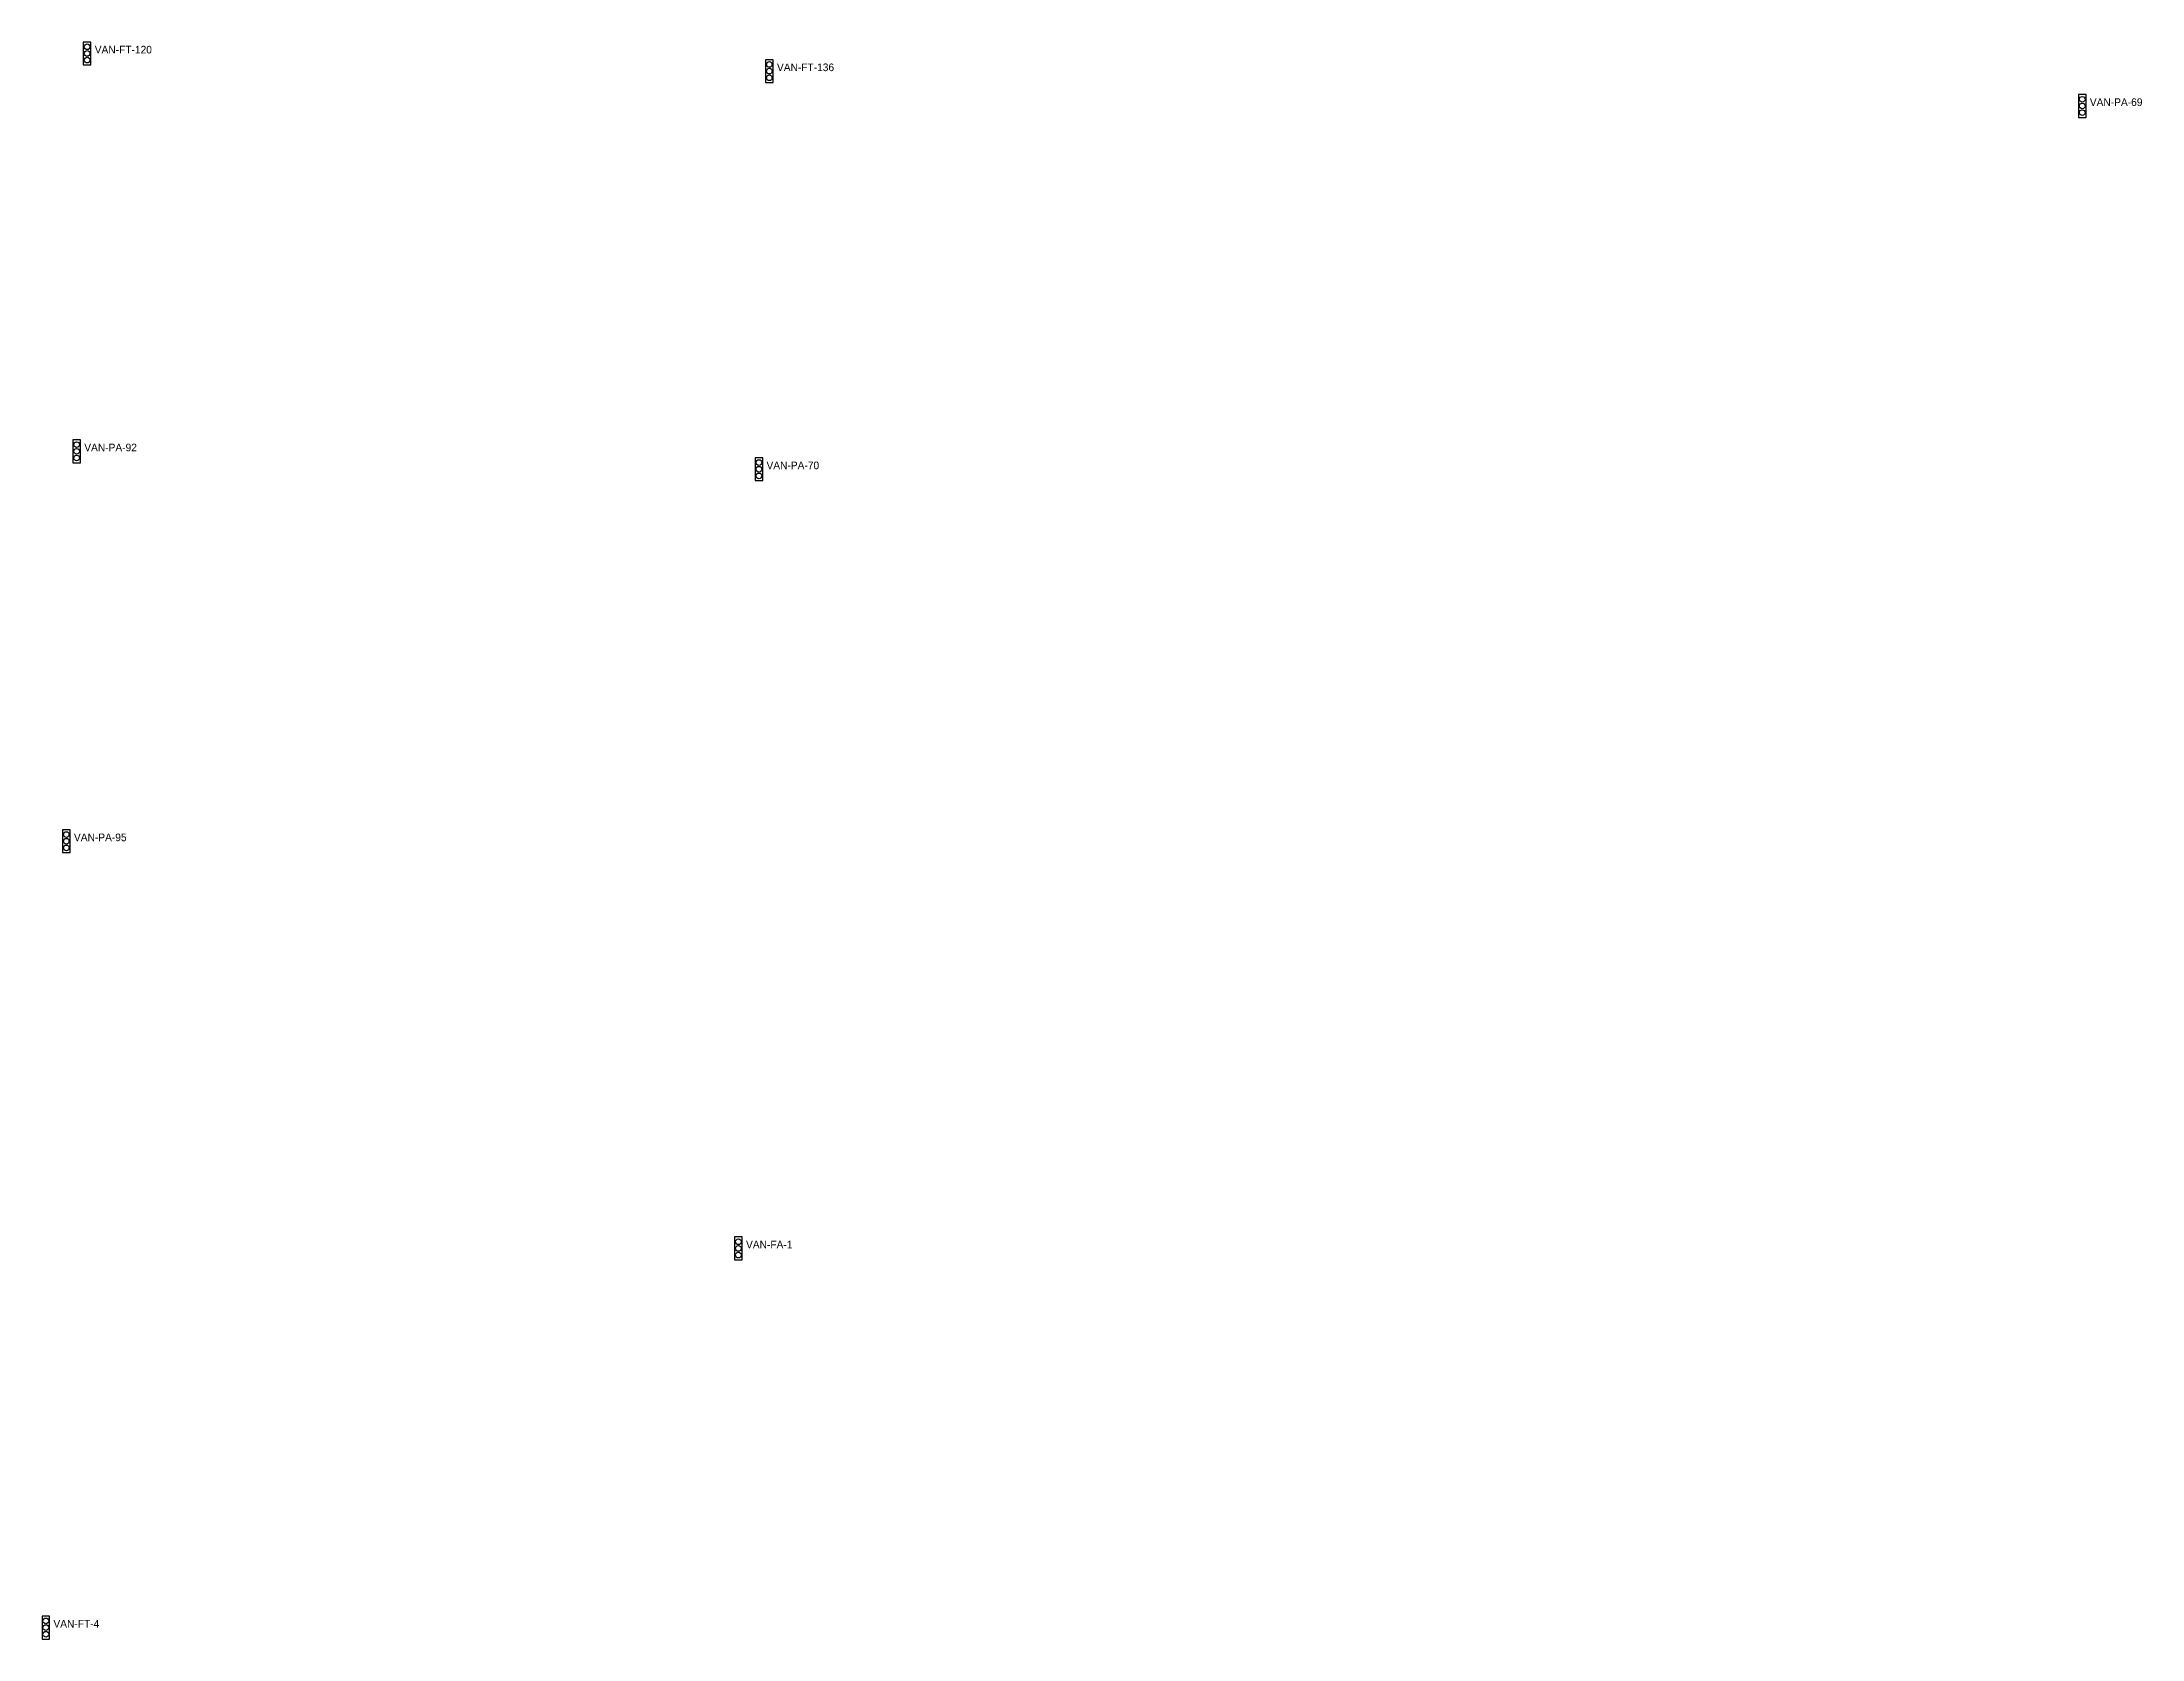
# Model space of a CAD drawing. Header units: inches. Extents: x 486474 to 494239, y 5455982 to 5459995.
# Drawn here: x 489899 to 490450, y 5456038 to 5456457 of the extents above; entities that cross this region are included whole.
import ezdxf

# ---------------------------------------------------------------- set-up
doc = ezdxf.new("R2010")
doc.units = ezdxf.units.IN
doc.header["$MEASUREMENT"] = 0
doc.layers.add('Traffic Signals', color=10, linetype='Continuous')

msp = doc.modelspace()

# ---------------------------------------------------------------- texts
at = {"layer": 'Traffic Signals', "color": 1}
for s, p in [('VAN-FT-120', (489912.85, 5456454.45)), ('VAN-FT-136', (490092, 5456449.81)), ('VAN-PA-69', (490436.77, 5456440.66)), ('VAN-PA-92', (489910.1, 5456349.99)), ('VAN-PA-70', (490089.26, 5456345.29)), ('VAN-PA-95', (489907.39, 5456247.62)), ('VAN-FA-1', (490083.88, 5456140.71)), ('VAN-FT-4', (489902, 5456041.15))]:
    msp.add_text(s, height=2, dxfattribs=at).set_placement(p)

# ---------------------------------------------------------------- linework, layer by layer
at = {"layer": 'Traffic Signals', "color": 1}
for points in [[(489909.85, 5456451.45), (489911.85, 5456451.45), (489911.85, 5456457.45), (489909.85, 5456457.45)], [(490089, 5456446.81), (490091, 5456446.81), (490091, 5456452.81), (490089, 5456452.81)], [(490433.77, 5456437.66), (490435.77, 5456437.66), (490435.77, 5456443.66), (490433.77, 5456443.66)], [(489907.1, 5456346.99), (489909.1, 5456346.99), (489909.1, 5456352.99), (489907.1, 5456352.99)], [(490086.26, 5456342.29), (490088.26, 5456342.29), (490088.26, 5456348.29), (490086.26, 5456348.29)], [(489904.39, 5456244.62), (489906.39, 5456244.62), (489906.39, 5456250.62), (489904.39, 5456250.62)], [(490080.88, 5456137.71), (490082.88, 5456137.71), (490082.88, 5456143.71), (490080.88, 5456143.71)], [(489899, 5456038.15), (489901, 5456038.15), (489901, 5456044.15), (489899, 5456044.15)]]:
    msp.add_lwpolyline(points, close=True, dxfattribs=at)
for centre in [(489910.85, 5456456.2), (489910.85, 5456454.45), (489910.85, 5456452.7), (490090, 5456451.56), (490090, 5456449.81), (490090, 5456448.06), (490434.77, 5456442.41), (490434.77, 5456440.66), (490434.77, 5456438.91), (489908.1, 5456351.74), (489908.1, 5456349.99), (489908.1, 5456348.24), (490087.26, 5456347.04), (490087.26, 5456345.29), (490087.26, 5456343.54), (489905.39, 5456249.37), (489905.39, 5456247.62), (489905.39, 5456245.87), (490081.88, 5456142.46), (490081.88, 5456140.71), (490081.88, 5456138.96), (489900, 5456042.9), (489900, 5456041.15), (489900, 5456039.4)]:
    msp.add_circle(centre, 0.75, dxfattribs=at)

msp.set_redraw_order([(e.dxf.handle, doc.entitydb.next_handle()) for e in msp.query("TEXT MTEXT ATTDEF DIMENSION ARC_DIMENSION")])  # texts and dimensions are drawn at this point

doc.saveas('drawing.dxf')
